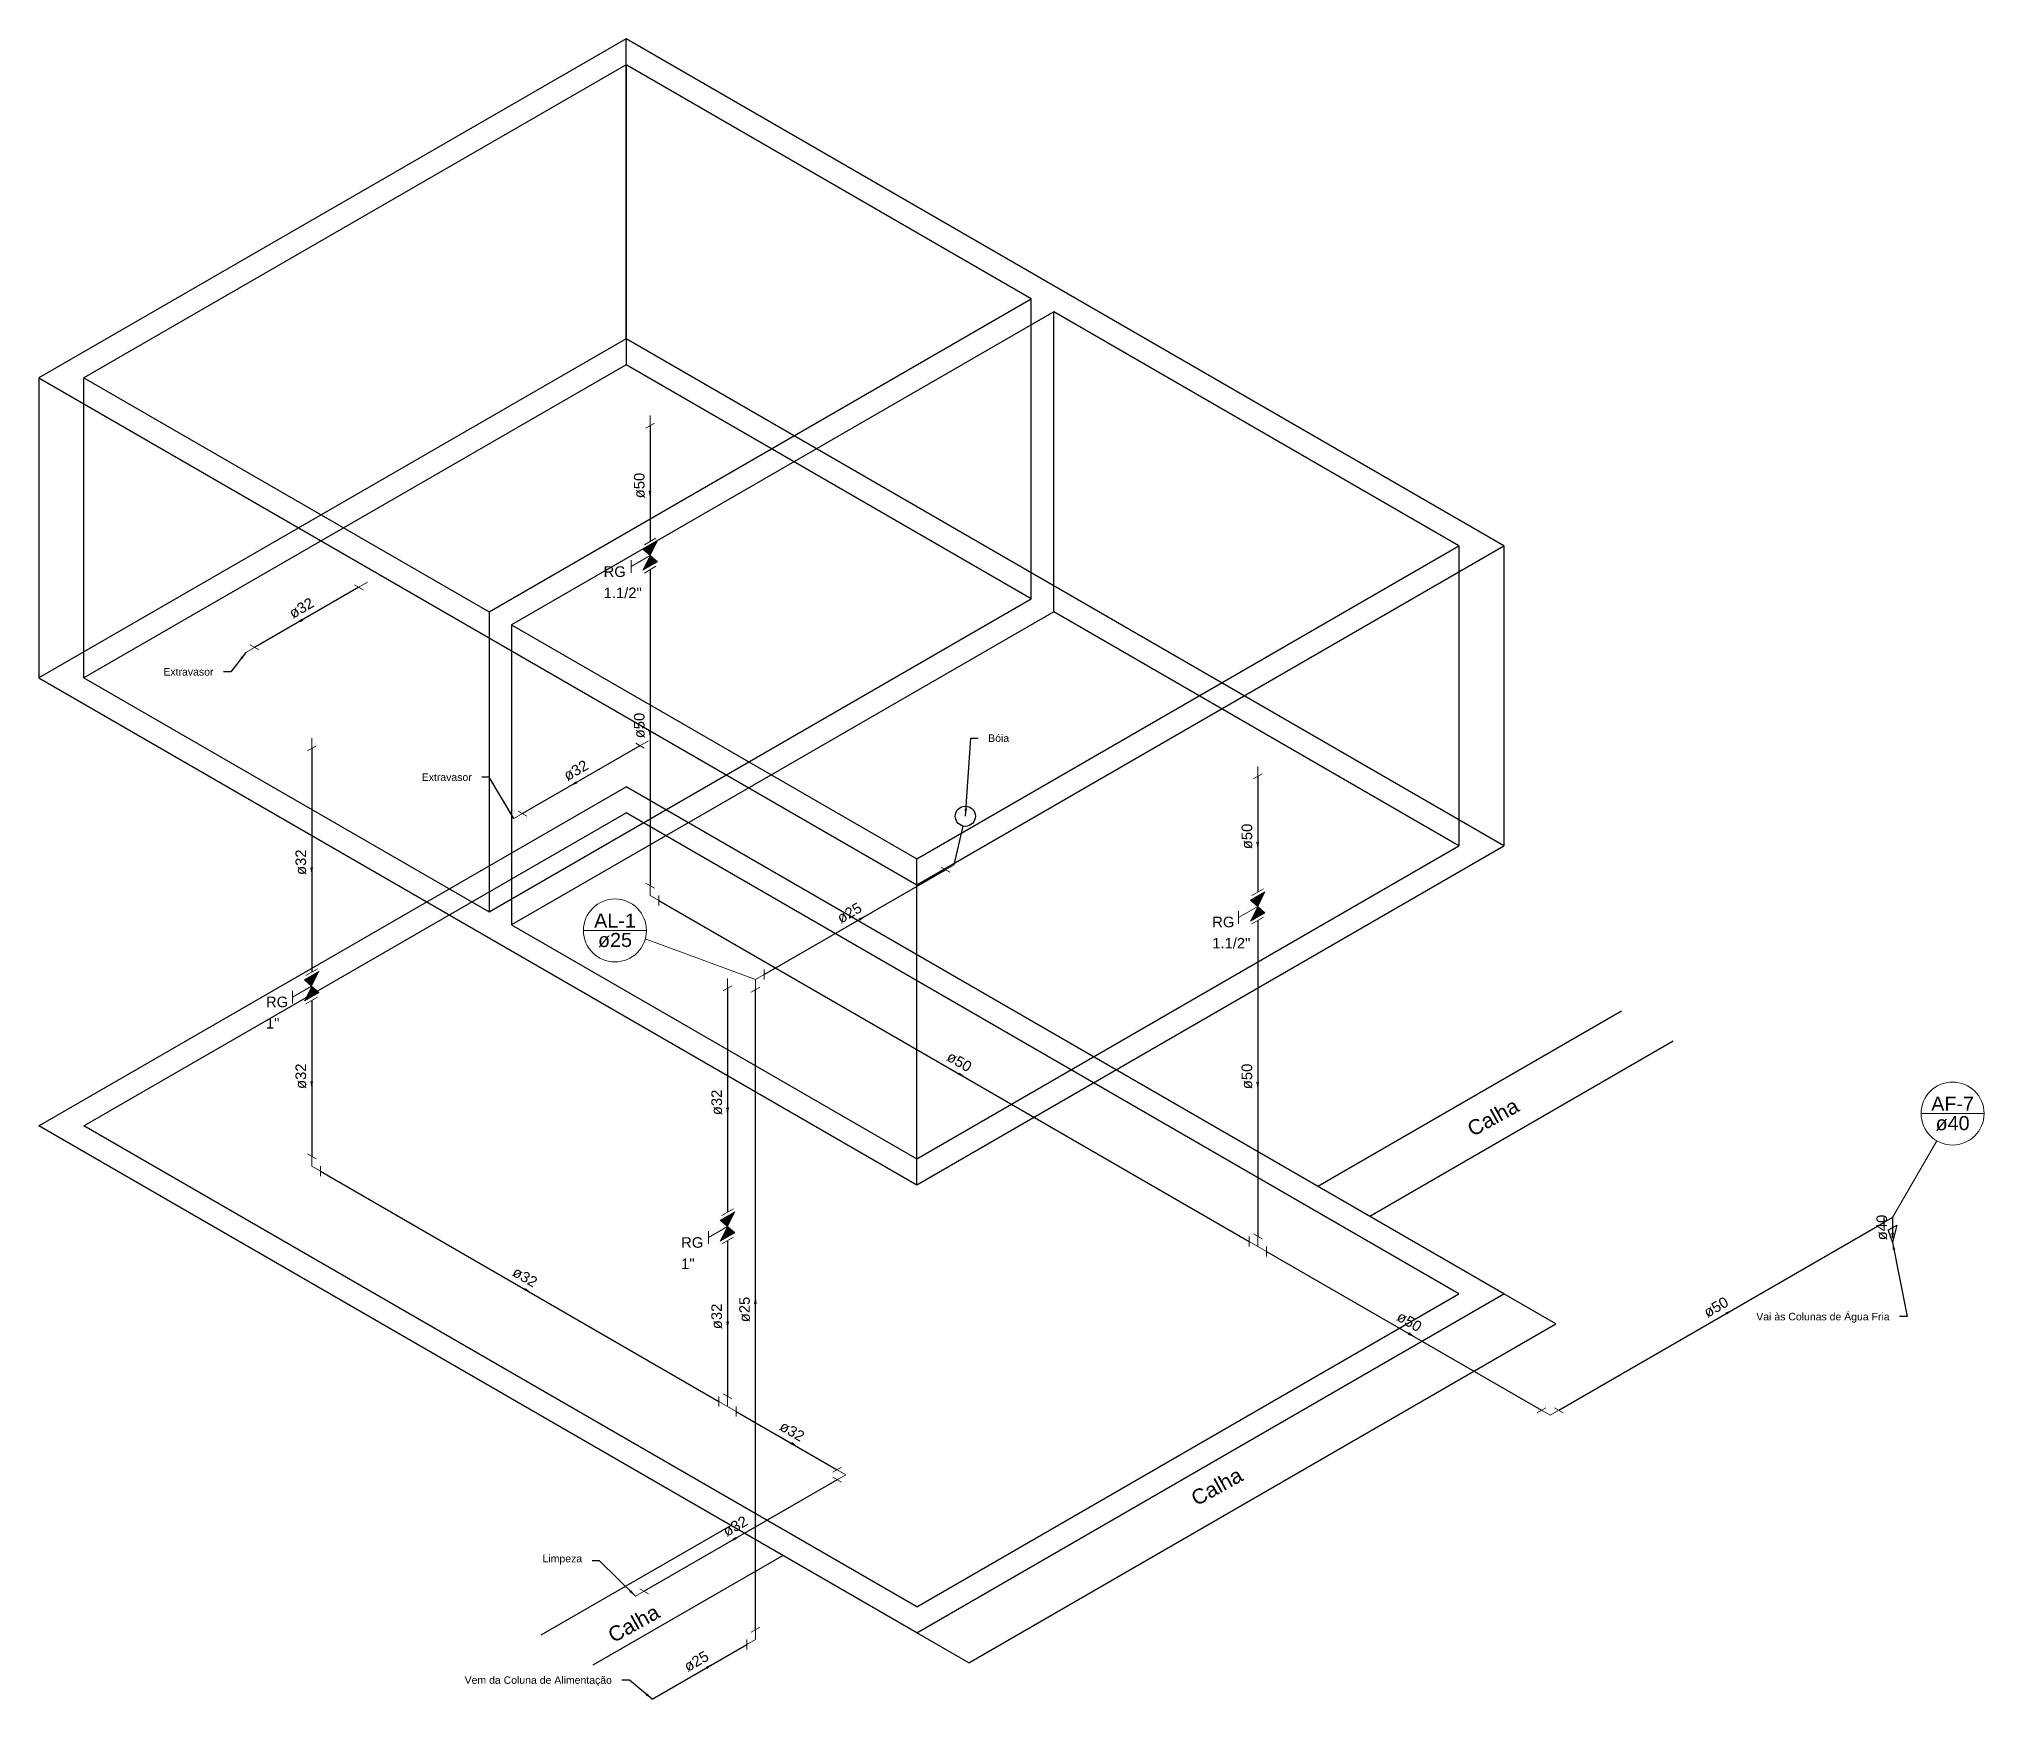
# Model space of a CAD drawing. Header units: inches. Extents: x -21 to 129, y -108 to 34.
# Drawn here: x 83.79 to 93.52, y -26.21 to -17.91 of the extents above; entities that cross this region are included whole.
import ezdxf

# ---------------------------------------------------------------- set-up
doc = ezdxf.new("R2010")
doc.units = ezdxf.units.IN
doc.header["$MEASUREMENT"] = 0
for name, color, linetype, lineweight in [('AF-Colunas', 8, 'Continuous', 30), ('AF-Conexões detalhe', 8, 'Continuous', 20), ('AF-Indicação coluna', 5, 'Continuous', 20), ('AF-Sentido tubo', 8, 'Continuous', 20), ('AF-Textos coluna', 7, 'Continuous', 20), ('AF-Textos conexão', 7, 'Continuous', 20), ('AF-Textos tubo', 7, 'Continuous', 20), ('AF-Tubos detalhe', 170, 'Continuous', 30), ('AL-Conexões detalhe', 8, 'Continuous', 20), ('AL-Indicação coluna', 5, 'Continuous', 20), ('AL-Sentido tubo', 9, 'Continuous', 20), ('AL-Textos coluna', 7, 'Continuous', 20), ('AL-Textos tubo', 7, 'Continuous', 20), ('AL-Tubos detalhe', 3, 'Continuous', 30), ('Simbolos', 8, 'Continuous', 20), ('xcota', 1, 'Continuous', 30), ('XPAREDE', 7, 'Continuous', 30), ('xTEXTO', 7, 'Continuous', 20)]:
    doc.layers.add(name, color=color, linetype=linetype, lineweight=lineweight)
doc.layers.add('FINO-03', color=3, linetype='Continuous')
doc.styles.add('Arial', font='arial.ttf')
doc.dimstyles.new('cota-25', dxfattribs={"dimtxt": 0.0375, "dimasz": 0.0375, "dimexe": 0.0375, "dimexo": 0.0375, "dimgap": 0.05, "dimtad": 0, "dimzin": 4, "dimdsep": 46, "dimtxsty": 'Arial', "dimblk": 'OBLIQUE', "dimcen": 0.0375, "dimdle": 0.0375, "dimclrd": 256, "dimclrt": 4, "dimadec": 0, "dimazin": 1, "dimtfac": 1, "dimtix": 1, "dimtofl": 0, "dimtmove": 0, "dimatfit": 3, "dimfxl": 0, "dimtolj": 1, "dimtzin": 0, "dimlwd": -1, "dimarcsym": 0})

msp = doc.modelspace()

# ---------------------------------------------------------------- texts
at = {"layer": 'AF-Textos coluna', "char_height": 0.0706, "attachment_point": 8, "line_spacing_factor": 0.798, "style": 'Arial'}
for s, insert, width in [('AF-7', (93.3639, -23.2671), 0.233282), ('ø40', (93.3639, -23.3661), 0.18547)]:
    msp.add_mtext(s, dxfattribs=dict(at, insert=insert, width=width))
at = {"layer": 'AF-Textos conexão', "char_height": 0.05295, "attachment_point": 7, "line_spacing_factor": 0.798, "style": 'Arial'}
for s, insert, width in [('RG', (86.6167, -20.5986), 0.122366), ('1.1/2"', (86.6167, -20.7046), 0.210853), ('RG', (89.6607, -22.3504), 0.122366), ('1.1/2"', (89.6607, -22.4564), 0.210853), ('RG', (84.9279, -22.7501), 0.122366), ('1"', (84.9279, -22.8559), 0.074536), ('RG', (87.0042, -23.9529), 0.122366), ('1"', (87.0042, -24.0586), 0.074536)]:
    msp.add_mtext(s, dxfattribs=dict(at, insert=insert, width=width))
at = {"layer": 'AF-Textos tubo', "char_height": 0.05295, "width": 0.140701, "attachment_point": 8, "line_spacing_factor": 0.798, "style": 'Arial'}
for s, insert, rotation in [('ø50', (86.8229, -20.1409), 90), ('ø32', (85.1187, -20.7767), 29.9952), ('ø50', (86.8229, -21.3409), 90), ('ø32', (86.4917, -21.5885), 30.0074), ('ø50', (89.8619, -21.8954), 90), ('ø32', (85.1299, -22.0244), 90), ('ø32', (85.1299, -23.0944), 90), ('ø50', (88.3822, -23.0452), 329.9994), ('ø50', (89.8619, -23.0954), 90), ('ø32', (87.2099, -23.2254), 90), ('ø40', (93.0374, -23.8509), 90), ('ø32', (86.2097, -24.122), 329.9989), ('ø50', (92.1942, -24.2725), 30.0001), ('ø32', (87.2099, -24.2954), 90), ('ø50', (90.6329, -24.3447), 329.9994), ('ø32', (87.5457, -24.8932), 329.9989), ('ø32', (87.2889, -25.368), 29.9993)]:
    msp.add_mtext(s, dxfattribs=dict(at, insert=insert, rotation=rotation))
at = {"layer": 'AL-Textos coluna', "char_height": 0.0706, "attachment_point": 8, "line_spacing_factor": 0.798, "style": 'Arial'}
for s, insert, width in [('AL-1', (86.6736, -22.3515), 0.227503), ('ø25', (86.6736, -22.4502), 0.18547)]:
    msp.add_mtext(s, dxfattribs=dict(at, insert=insert, width=width))
at = {"layer": 'AL-Textos tubo', "char_height": 0.05295, "width": 0.140701, "attachment_point": 8, "line_spacing_factor": 0.798, "style": 'Arial'}
for insert, rotation in [((87.8594, -22.3012), 30.0003), ((87.3494, -24.2609), 90), ((87.0939, -26.0434), 30.0003)]:
    msp.add_mtext('ø25', dxfattribs=dict(at, insert=insert, rotation=rotation))
at = {"layer": 'xcota', "color": 4, "char_height": 0.0375, "style": 'Arial'}
for s, insert, attachment_point in [('Extravasor', (84.6653, -21.0915), 9), ('\\A1;Bóia', (88.5402, -21.4233), 7), ('Extravasor', (85.9573, -21.6184), 9), ('\\A1;Vai às Colunas de Água Fria', (93.0489, -24.2776), 3), ('Limpeza', (86.5094, -25.5362), 9), ('\\A1;Vem da Coluna de Alimentação', (86.6582, -26.0951), 3)]:
    msp.add_mtext(s, dxfattribs=dict(at, insert=insert, attachment_point=attachment_point))
at = {"layer": 'xTEXTO', "char_height": 0.075, "width": 0.506786, "attachment_point": 8, "rotation": 29.00008, "line_spacing_factor": 0.798, "style": 'Arial'}
for insert in [(91.084, -23.3333), (89.7021, -25.18), (86.7857, -25.8644)]:
    msp.add_mtext('Calha', dxfattribs=dict(at, insert=insert))

# ---------------------------------------------------------------- blocks, each defined once
blk = doc.blocks.new('_Closed')
at = {"color": 0, "linetype": 'ByBlock', "lineweight": -2}
for p, q in [((-1, 0.166667), (0, 0)), ((-1, 0.166667), (-1, -0.166667)), ((0, 0), (-1, -0.166667)), ((0, 0), (-1, 0))]:
    blk.add_line(p, q, dxfattribs=at)
blk = doc.blocks.new('_Oblique')
at = {"color": 0, "linetype": 'ByBlock', "lineweight": -2}
blk.add_line((-0.5, -0.5), (0.5, 0.5), dxfattribs=at)

# ---------------------------------------------------------------- hatches: boundary and pattern name
at = {"layer": 'Simbolos', "linetype": 'Continuous'}
for points in [[(86.8492, -20.491), (86.8858, -20.4174), (86.813, -20.4594)], [(86.8858, -20.5224), (86.813, -20.5644), (86.8492, -20.491)], [(89.8881, -22.2455), (89.9247, -22.1719), (89.8519, -22.2139)], [(89.9247, -22.2769), (89.8519, -22.3189), (89.8881, -22.2455)], [(85.1563, -22.6446), (85.1929, -22.5709), (85.1202, -22.6129)], [(85.1929, -22.6759), (85.1202, -22.7179), (85.1563, -22.6446)], [(87.2362, -23.8454), (87.2728, -23.7718), (87.2, -23.8138)], [(87.2728, -23.8768), (87.2, -23.9188), (87.2362, -23.8454)]]:
    msp.add_hatch(color=256, dxfattribs=at).paths.add_polyline_path(points)

# ---------------------------------------------------------------- linework, layer by layer
at = {"linetype": 'Continuous'}
for p, q in [((86.7287, -17.9076), (83.7922, -19.6029)), ((91.1197, -20.4429), (86.7287, -17.9076)), ((86.7287, -19.4076), (86.7287, -17.9076)), ((86.7287, -18.0376), (84.0174, -19.6029)), ((88.7552, -19.2076), (86.7287, -18.0376)), ((86.7287, -18.0376), (86.7287, -19.5376)), ((86.044, -20.7729), (88.7552, -19.2076)), ((88.7552, -20.7076), (88.7552, -19.2076)), ((88.8678, -19.2727), (86.1566, -20.8379)), ((90.8947, -20.4429), (88.8678, -19.2727)), ((88.8678, -20.7727), (88.8678, -19.2727)), ((86.7287, -19.4076), (83.7922, -21.1029)), ((91.1197, -21.9429), (86.7287, -19.4076)), ((86.7287, -19.5376), (84.0174, -21.1029)), ((88.7552, -20.7076), (86.7287, -19.5376)), ((83.7922, -19.6029), (88.1834, -22.1381)), ((83.7922, -19.6029), (83.7922, -21.1029)), ((84.0174, -19.6029), (86.044, -20.7729)), ((84.0174, -21.1029), (84.0174, -19.6029)), ((88.1834, -22.1381), (91.1197, -20.4429)), ((88.1834, -22.0081), (90.8947, -20.4429)), ((90.8947, -20.4429), (90.8947, -21.9429)), ((91.1197, -20.4429), (91.1197, -21.9429)), ((86.044, -22.2729), (88.7552, -20.7076)), ((86.044, -20.7729), (86.044, -22.2729)), ((88.8679, -20.7726), (86.1566, -22.3379)), ((90.8947, -21.9429), (88.8679, -20.7726)), ((86.1566, -20.8379), (88.1834, -22.0081)), ((86.1566, -20.8379), (86.1566, -22.3379)), ((83.7922, -21.1029), (88.1834, -23.6381)), ((84.0174, -21.1029), (86.044, -22.2729)), ((88.1834, -23.6381), (91.1197, -21.9429)), ((88.1834, -23.5081), (90.8947, -21.9429)), ((88.1834, -23.5081), (88.1834, -22.0081)), ((88.1834, -23.6381), (88.1834, -22.1381)), ((86.1566, -22.3379), (88.1834, -23.5081))]:
    msp.add_line(p, q, dxfattribs=at)
at = {"layer": 'AF-Colunas', "linetype": 'Continuous'}
for p, q in [((93.0206, -23.8009), (93.0206, -23.8509)), ((93.0639, -23.8009), (93.0206, -23.8259)), ((93.0639, -23.8009), (93.0639, -23.8509)), ((93.0423, -23.8634), (93.0856, -23.8384)), ((93.0423, -23.8634), (93.0639, -23.9259)), ((93.0856, -23.8384), (93.0639, -23.9259))]:
    msp.add_line(p, q, dxfattribs=at)
at = {"layer": 'AF-Conexões detalhe', "linetype": 'Continuous'}
for p, q in [((86.8278, -19.8534), (86.8711, -19.8284)), ((86.8494, -19.7909), (86.8494, -19.8409)), ((85.4362, -20.6241), (85.3929, -20.6491)), ((85.3712, -20.6366), (85.4145, -20.6616)), ((84.8277, -20.9754), (84.871, -20.9504)), ((84.8493, -20.9379), (84.8926, -20.9629)), ((85.1349, -21.4669), (85.1782, -21.4419)), ((85.1565, -21.4044), (85.1565, -21.4544)), ((86.8203, -21.4544), (86.777, -21.4294)), ((86.8419, -21.4169), (86.7986, -21.4419)), ((89.8667, -21.6079), (89.91, -21.5829)), ((89.8883, -21.5454), (89.8883, -21.5954)), ((86.1679, -21.8061), (86.2112, -21.7811)), ((86.1896, -21.7686), (86.2329, -21.7936)), ((86.8711, -22.1534), (86.8278, -22.1284)), ((86.8494, -22.1909), (86.8494, -22.1409)), ((86.8494, -22.1909), (86.8927, -22.2159)), ((86.8927, -22.1909), (86.8927, -22.2409)), ((87.2147, -22.6678), (87.258, -22.6428)), ((87.2364, -22.6053), (87.2364, -22.6553)), ((85.1782, -23.5069), (85.1349, -23.4819)), ((85.1565, -23.5444), (85.1565, -23.4944)), ((85.1565, -23.5444), (85.1998, -23.5694)), ((85.1998, -23.5444), (85.1998, -23.5944)), ((89.845, -23.8954), (89.845, -23.9454)), ((89.8883, -23.9454), (89.845, -23.9204)), ((89.91, -23.9079), (89.8667, -23.8829)), ((89.8883, -23.9454), (89.8883, -23.8954)), ((89.8883, -23.9454), (89.9316, -23.9704)), ((89.9316, -23.9454), (89.9316, -23.9954)), ((87.1931, -24.6953), (87.1931, -24.7453)), ((87.258, -24.7078), (87.2147, -24.6828)), ((87.2364, -24.7453), (87.2364, -24.6953)), ((87.2364, -24.7453), (87.1931, -24.7203)), ((87.2364, -24.7453), (87.2797, -24.7703)), ((87.2797, -24.7453), (87.2797, -24.7953)), ((91.286, -24.7773), (91.3293, -24.7523)), ((91.3509, -24.7899), (91.3076, -24.7649)), ((91.3509, -24.7899), (91.3942, -24.7649)), ((91.3726, -24.7524), (91.4159, -24.7774)), ((87.7635, -25.0996), (87.8068, -25.1246)), ((87.7636, -25.0745), (87.8069, -25.0495)), ((87.8284, -25.0871), (87.7851, -25.0621)), ((87.8284, -25.0871), (87.7851, -25.1121)), ((86.7762, -25.6946), (86.8195, -25.6696)), ((86.7978, -25.6571), (86.8411, -25.6821))]:
    msp.add_line(p, q, dxfattribs=at)
at = {"layer": 'AF-Indicação coluna'}
for p, q in [((93.2064, -23.2812), (93.5214, -23.2812)), ((93.0639, -23.8009), (93.2852, -23.4176))]:
    msp.add_line(p, q, dxfattribs=at)
msp.add_circle((93.3639, -23.2812), 0.1575, dxfattribs=at)
at = {"layer": 'AF-Sentido tubo'}
for points in [[(86.8494, -20.1688), (86.8494, -20.0879)], [(85.1077, -20.8137), (85.1778, -20.7733)], [(86.8494, -21.3688), (86.8494, -21.2879)], [(86.4807, -21.6255), (86.5508, -21.585)], [(89.8883, -21.9234), (89.8883, -21.8425)], [(85.1565, -22.0524), (85.1565, -21.9715)], [(85.1565, -23.1224), (85.1565, -23.0415)], [(88.3931, -23.0821), (88.323, -23.0417)], [(89.8883, -23.1234), (89.8883, -23.0425)], [(87.2364, -23.2532), (87.2364, -23.1723)], [(93.0639, -23.8788), (93.0639, -23.7979)], [(86.2207, -24.1588), (86.1506, -24.1184)], [(87.2364, -24.3232), (87.2364, -24.2423)], [(92.2316, -24.2814), (92.1616, -24.3218)], [(90.6438, -24.3816), (90.5738, -24.3412)], [(87.5566, -24.9302), (87.4865, -24.8897)], [(87.2781, -25.4048), (87.3481, -25.3644)]]:
    msp.add_lwpolyline(points, dxfattribs=at)
at = {"layer": 'AF-Tubos detalhe'}
for p, q in [((86.8494, -19.8409), (86.8494, -20.4201)), ((86.8494, -20.5616), (86.8494, -22.1409)), ((85.3929, -20.6491), (84.871, -20.9504)), ((85.1565, -21.4544), (85.1565, -22.5737)), ((86.7986, -21.4419), (86.2112, -21.7811)), ((89.8883, -21.5954), (89.8883, -22.1747)), ((86.8927, -22.2159), (89.845, -23.9204)), ((89.8883, -22.3162), (89.8883, -23.8954)), ((87.2364, -22.6553), (87.2364, -23.7745)), ((85.1565, -22.7152), (85.1565, -23.4944)), ((85.1998, -23.5694), (87.1931, -24.7203)), ((91.3942, -24.7649), (93.0206, -23.8259)), ((87.2364, -23.916), (87.2364, -24.6953)), ((93.0639, -23.8509), (93.0639, -23.9009)), ((89.9316, -23.9704), (91.3076, -24.7649)), ((87.2797, -24.7703), (87.7851, -25.0621)), ((87.7851, -25.1121), (86.8195, -25.6696))]:
    msp.add_line(p, q, dxfattribs=at)
at = {"layer": 'AL-Conexões detalhe', "linetype": 'Continuous'}
for p, q in [((88.3045, -22.0499), (88.3478, -22.0749)), ((88.3694, -22.0374), (88.3261, -22.0624)), ((87.4192, -22.561), (87.4192, -22.611)), ((87.3543, -22.6735), (87.3976, -22.6485)), ((87.3759, -22.611), (87.4192, -22.586)), ((87.3759, -22.611), (87.3759, -22.661)), ((87.3543, -25.8735), (87.3976, -25.8485)), ((87.3759, -25.911), (87.3759, -25.861)), ((87.3326, -25.911), (87.3326, -25.961)), ((87.3759, -25.911), (87.3326, -25.936))]:
    msp.add_line(p, q, dxfattribs=at)
at = {"layer": 'AL-Indicação coluna'}
for p, q in [((86.516, -22.3655), (86.831, -22.3655)), ((87.3759, -22.611), (86.8253, -22.4075))]:
    msp.add_line(p, q, dxfattribs=at)
msp.add_circle((86.6735, -22.3655), 0.1575, dxfattribs=at)
at = {"layer": 'AL-Sentido tubo'}
for points in [[(87.8969, -22.3102), (87.8268, -22.3506)], [(87.3759, -24.233), (87.3759, -24.3139)], [(87.1313, -26.0522), (87.0613, -26.0926)]]:
    msp.add_lwpolyline(points, dxfattribs=at)
at = {"layer": 'AL-Tubos detalhe'}
for p, q in [((87.4192, -22.586), (88.3261, -22.0624)), ((87.3759, -25.861), (87.3759, -22.661)), ((86.86, -26.2089), (87.3326, -25.936))]:
    msp.add_line(p, q, dxfattribs=at)
at = {"layer": 'FINO-03'}
msp.add_line((88.3694, -22.0374), (88.4144, -21.8437), dxfattribs=at)
msp.add_circle((88.4259, -21.7945), 0.0506, dxfattribs=at)
at = {"layer": 'Simbolos'}
for p, q in [((86.8858, -20.4174), (86.813, -20.4594)), ((86.8786, -20.4032), (86.8204, -20.4369)), ((86.8858, -20.4174), (86.8492, -20.491)), ((86.8492, -20.491), (86.7541, -20.5459)), ((86.7541, -20.5144), (86.7541, -20.5774)), ((86.813, -20.4594), (86.8492, -20.491)), ((86.813, -20.5644), (86.8494, -20.4909)), ((86.8858, -20.5224), (86.813, -20.5644)), ((86.8858, -20.5224), (86.8492, -20.491)), ((86.8786, -20.5447), (86.8204, -20.5784)), ((89.9247, -22.1719), (89.8519, -22.2139)), ((89.9175, -22.1578), (89.8593, -22.1914)), ((89.9247, -22.1719), (89.8881, -22.2455)), ((89.8881, -22.2455), (89.793, -22.3004)), ((89.793, -22.2689), (89.793, -22.3319)), ((89.8519, -22.2139), (89.8881, -22.2455)), ((89.8519, -22.3189), (89.8883, -22.2454)), ((89.9247, -22.2769), (89.8519, -22.3189)), ((89.9247, -22.2769), (89.8881, -22.2455)), ((89.9175, -22.2993), (89.8593, -22.3329)), ((85.1929, -22.5709), (85.1202, -22.6129)), ((85.1858, -22.5568), (85.1275, -22.5904)), ((85.1929, -22.5709), (85.1563, -22.6446)), ((85.1563, -22.6446), (85.0613, -22.6994)), ((85.0613, -22.6679), (85.0613, -22.7309)), ((85.1202, -22.6129), (85.1563, -22.6446)), ((85.1202, -22.7179), (85.1565, -22.6444)), ((85.1929, -22.6759), (85.1563, -22.6446)), ((85.1929, -22.6759), (85.1202, -22.7179)), ((85.1858, -22.6983), (85.1275, -22.7319)), ((87.2728, -23.7718), (87.2, -23.8138)), ((87.2, -23.8138), (87.2362, -23.8454)), ((87.2656, -23.7577), (87.2074, -23.7913)), ((87.2728, -23.7718), (87.2362, -23.8454)), ((87.2362, -23.8454), (87.1411, -23.9003)), ((87.1411, -23.8688), (87.1411, -23.9318)), ((87.2, -23.9188), (87.2364, -23.8453)), ((87.2728, -23.8768), (87.2, -23.9188)), ((87.2656, -23.8992), (87.2074, -23.9328)), ((87.2728, -23.8768), (87.2362, -23.8454))]:
    msp.add_line(p, q, dxfattribs=at)
at = {"layer": 'XPAREDE', "color": 6}
for p, q in [((83.7922, -23.3429), (86.7287, -21.6476)), ((91.1197, -24.1829), (86.7287, -21.6476)), ((84.0174, -23.3429), (86.7287, -21.7776)), ((90.8947, -24.1829), (86.7287, -21.7776)), ((88.1834, -25.8781), (83.7922, -23.3429)), ((88.1834, -25.7481), (84.0174, -23.3429)), ((88.1834, -25.8781), (91.1197, -24.1829)), ((88.1834, -25.7481), (90.8947, -24.1829))]:
    msp.add_line(p, q, dxfattribs=at)
at = {"layer": 'XPAREDE', "color": 7}
for p, q in [((91.7071, -22.7686), (90.1887, -23.6454)), ((91.9669, -22.9187), (90.4487, -23.7954)), ((91.3799, -24.3331), (91.1197, -24.1829)), ((88.4437, -26.0284), (91.3799, -24.3331)), ((86.3043, -25.888), (87.2524, -25.3406)), ((86.5641, -26.0381), (87.5124, -25.4906)), ((88.4437, -26.0284), (88.1834, -25.8781))]:
    msp.add_line(p, q, dxfattribs=at)

# ---------------------------------------------------------------- block references
at = {"layer": 'AF-Sentido tubo'}
for p, xscale, yscale, zscale, rotation in [((86.8494, -20.1938), 0.02500000000000568, 0.02500000000000568, 0.02500000000000568, 270), ((85.0861, -20.8262), 0.02499999999999543, 0.02499999999999543, 0.02499999999999543, 210.0032709603993), ((86.8494, -21.3938), 0.02500000000000568, 0.02500000000000568, 0.02500000000000568, 270), ((86.4591, -21.638), 0.02499999999999543, 0.02499999999999543, 0.02499999999999543, 210.0032709603993), ((89.8883, -21.9484), 0.02500000000000568, 0.02500000000000568, 0.02500000000000568, 270), ((85.1565, -22.0774), 0.02500000000000568, 0.02500000000000568, 0.02500000000000568, 270), ((85.1565, -23.1474), 0.02500000000000568, 0.02500000000000568, 0.02500000000000568, 270), ((88.4147, -23.0946), 0.02499999999999543, 0.02499999999999543, 0.02499999999999543, 329.9967290396007), ((89.8883, -23.1484), 0.02500000000000568, 0.02500000000000568, 0.02500000000000568, 270), ((87.2364, -23.2782), 0.02500000000000568, 0.02500000000000568, 0.02500000000000568, 270), ((93.0639, -23.9038), 0.02500000000000568, 0.02500000000000568, 0.02500000000000568, 270), ((86.2423, -24.1713), 0.02499999999999543, 0.02499999999999543, 0.02499999999999543, 329.9967290396007), ((92.2533, -24.2689), 0.02500000000000531, 0.02500000000000531, 0.02500000000000531, 29.99988915840296), ((87.2364, -24.3482), 0.02500000000000568, 0.02500000000000568, 0.02500000000000568, 270), ((90.6655, -24.3941), 0.02500000000000531, 0.02500000000000531, 0.02500000000000531, 330.0001108415971), ((87.5783, -24.9427), 0.0250000000000003, 0.0250000000000003, 0.0250000000000003, 330.0034919522495), ((87.2564, -25.4173), 0.02499999999999543, 0.02499999999999543, 0.02499999999999543, 210.0032709603993)]:
    msp.add_blockref('_Closed', p, dxfattribs=dict(at, xscale=xscale, yscale=yscale, zscale=zscale, rotation=rotation))
at = {"layer": 'AL-Sentido tubo'}
for p, xscale, yscale, zscale, rotation in [((87.9185, -22.2977), 0.02499999999999543, 0.02499999999999543, 0.02499999999999543, 30.00327096039931), ((87.3759, -24.208), 0.02500000000000568, 0.02500000000000568, 0.02500000000000568, 90), ((87.153, -26.0397), 0.02499999999999543, 0.02499999999999543, 0.02499999999999543, 30.00327096039931)]:
    msp.add_blockref('_Closed', p, dxfattribs=dict(at, xscale=xscale, yscale=yscale, zscale=zscale, rotation=rotation))

msp.set_redraw_order([(e.dxf.handle, doc.entitydb.next_handle()) for e in msp.query("TEXT MTEXT ATTDEF DIMENSION ARC_DIMENSION")])  # texts and dimensions are drawn at this point

# ---------------------------------------------------------------- leaders
at = {"layer": 'xcota', "annotation_type": 0, "has_hookline": 1}
for points, hookline_direction, text_width in [([(84.8277, -20.9754), (84.7528, -21.0728), (84.7153, -21.0728)], 1, 0.2469), ([(88.4259, -21.7945), (88.4527, -21.4045), (88.4902, -21.4045)], 0, 0.0988), ([(86.1679, -21.8061), (86.0448, -21.5996), (86.0073, -21.5996)], 1, 0.2469), ([(93.0639, -23.9259), (93.1364, -24.2964), (93.0989, -24.2964)], 1, 0.6644), ([(86.7762, -25.6946), (86.5969, -25.5174), (86.5594, -25.5174)], 1, 0.192), ([(86.86, -26.2089), (86.7457, -26.1138), (86.7082, -26.1138)], 1, 0.7346)]:
    msp.add_leader(points, dimstyle='cota-25', override={"dimgap": 0.05, "dimtad": 0}, dxfattribs=dict(at, hookline_direction=hookline_direction, text_width=text_width))

doc.saveas('drawing.dxf')
